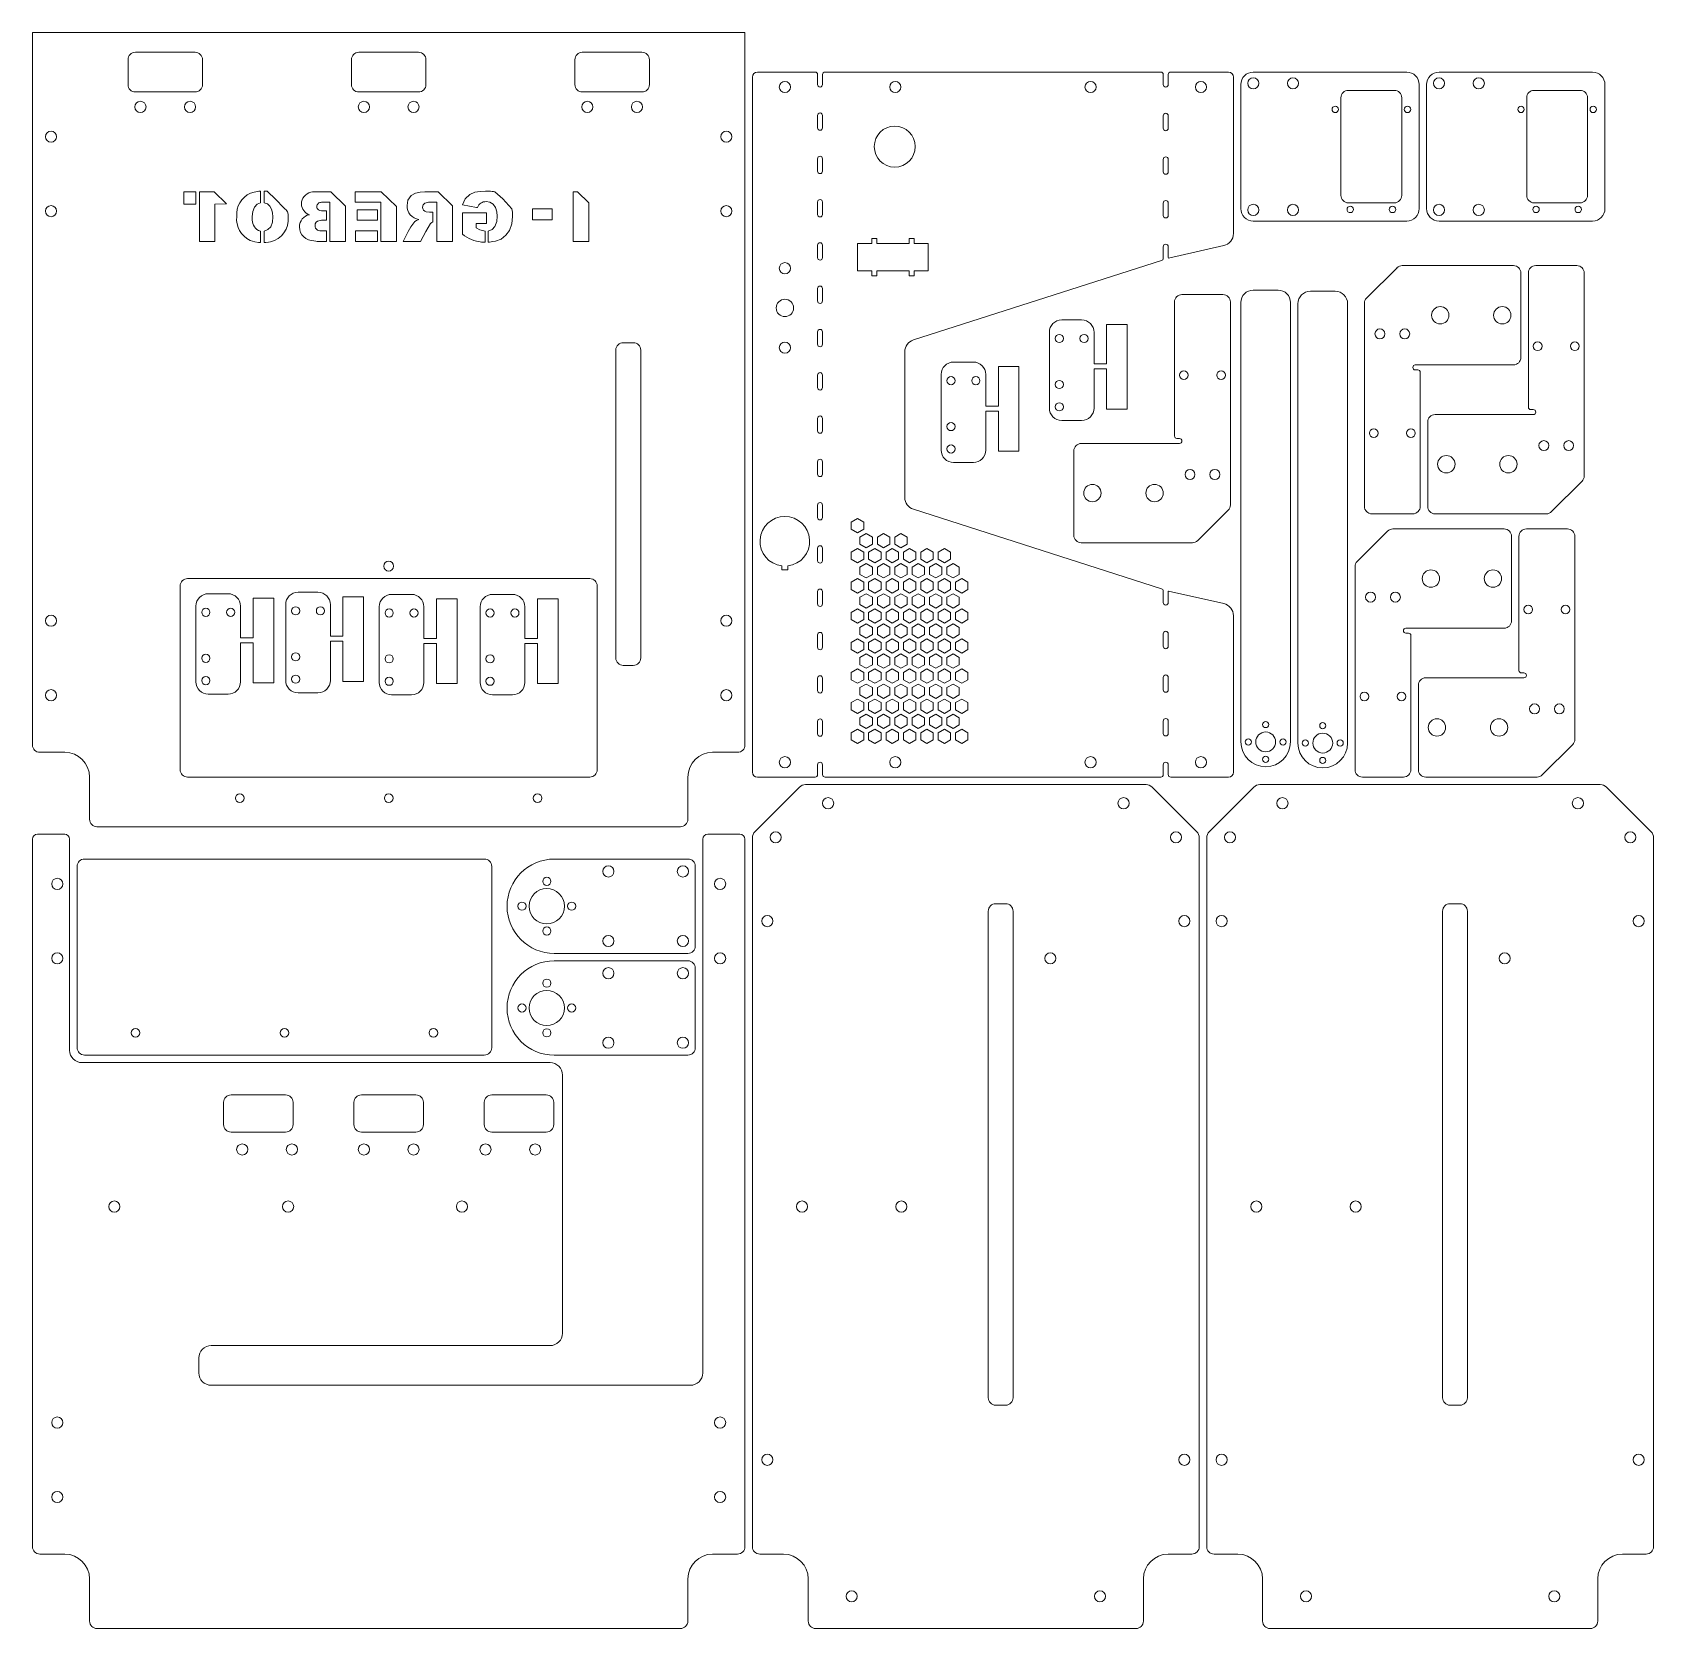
# Model space of a CAD drawing. Header units: millimetres. Extents: x -199 to 454, y -175 to 468.
import ezdxf

# ---------------------------------------------------------------- set-up
doc = ezdxf.new("R2010")
doc.units = ezdxf.units.MM

msp = doc.modelspace()

# ---------------------------------------------------------------- linework, layer by layer
at = {"color": 7, "linetype": 'Continuous', "lineweight": 15}
for p, q in [((-199.12, 468.3), (-199.12, 181.3)), ((87.88, 468.3), (-199.12, 468.3)), ((87.88, 181.3), (87.88, 468.3)), ((-160.62, 447.3), (-160.62, 457.3)), ((-157.62, 460.3), (-133.62, 460.3)), ((-130.62, 457.3), (-130.62, 447.3)), ((-70.62, 447.3), (-70.62, 457.3)), ((-67.62, 460.3), (-43.62, 460.3)), ((-40.62, 457.3), (-40.62, 447.3)), ((19.38, 447.3), (19.38, 457.3)), ((22.38, 460.3), (46.38, 460.3)), ((49.38, 457.3), (49.38, 447.3)), ((92.88, 452.3), (116.13, 452.3)), ((117.13, 451.3), (117.13, 447.3)), ((119.13, 447.3), (119.13, 451.3)), ((120.13, 452.3), (255.38, 452.3)), ((256.38, 451.3), (256.38, 447.3)), ((258.38, 447.3), (258.38, 451.3)), ((259.38, 452.3), (282.63, 452.3)), ((292.63, 452.3), (354.46, 452.3)), ((367.46, 452.3), (429.28, 452.3)), ((-133.62, 444.3), (-157.62, 444.3)), ((-43.62, 444.3), (-67.62, 444.3)), ((46.38, 444.3), (22.38, 444.3)), ((90.88, 450.3), (90.88, 170.3)), ((284.63, 450.3), (284.63, 387.29)), ((287.63, 397.3), (287.63, 447.3)), ((349.46, 444.95), (330.96, 444.95)), ((359.46, 397.3), (359.46, 447.3)), ((362.46, 397.3), (362.46, 447.3)), ((424.28, 444.95), (405.78, 444.95)), ((434.28, 397.3), (434.28, 447.3)), ((327.96, 441.95), (327.96, 402.65)), ((352.46, 402.65), (352.46, 441.95)), ((402.78, 441.95), (402.78, 402.65)), ((427.28, 402.65), (427.28, 441.95)), ((117.13, 429.86), (117.13, 434.86)), ((119.13, 434.86), (119.13, 429.86)), ((256.38, 429.72), (256.38, 434.72)), ((258.38, 434.72), (258.38, 429.72)), ((117.13, 412.42), (117.13, 417.42)), ((119.13, 417.42), (119.13, 412.42)), ((256.38, 412.14), (256.38, 417.14)), ((258.38, 417.14), (258.38, 412.14)), ((-133.36, 404.12), (-138.11, 404.12)), ((-138.11, 404.12), (-138.11, 399.12)), ((-138.11, 399.12), (-133.36, 399.12)), ((-133.36, 399.12), (-133.36, 404.12)), ((-125.92, 404.12), (-131.86, 404.12)), ((-131.86, 404.12), (-131.86, 384.12)), ((-120.89, 399.2), (-125.92, 404.12)), ((-125.61, 399.12), (-120.89, 399.2)), ((-125.61, 384.12), (-125.61, 399.12)), ((-107.2, 404.37), (-107.95, 404.37)), ((-107.2, 399.61), (-107.2, 404.37)), ((-104.86, 404.37), (-105.76, 404.37)), ((-105.76, 404.37), (-105.76, 399.69)), ((-78.88, 404.12), (-85.49, 404.12)), ((-82.72, 399.87), (-79.29, 399.87)), ((-79.29, 399.87), (-79.29, 384.12)), ((-73.04, 398.35), (-78.88, 404.12)), ((-73.04, 384.12), (-73.04, 398.35)), ((-58.59, 404.12), (-69.15, 404.12)), ((-69.15, 404.12), (-69.15, 399.87)), ((-69.15, 399.87), (-58.75, 399.87)), ((-58.75, 399.87), (-58.75, 384.12)), ((-52.5, 398.17), (-58.59, 404.12)), ((-35.74, 404.12), (-41.07, 404.12)), ((-39.62, 399.87), (-36.21, 399.87)), ((-36.21, 399.87), (-36.21, 384.12)), ((-29.96, 398.42), (-35.74, 404.12)), ((-29.96, 384.12), (-29.96, 398.42)), ((-25.83, 398.85), (-20.27, 397.82)), ((-15.19, 404.37), (-16.65, 404.37)), ((20.43, 404.12), (18.69, 404.12)), ((18.69, 404.12), (18.69, 384.12)), ((24.94, 399.65), (20.43, 404.12)), ((24.94, 384.12), (24.94, 399.65)), ((117.13, 394.99), (117.13, 399.99)), ((119.13, 399.99), (119.13, 394.99)), ((256.38, 394.56), (256.38, 399.56)), ((258.38, 399.56), (258.38, 394.56)), ((330.96, 399.65), (349.46, 399.65)), ((405.78, 399.65), (424.28, 399.65)), ((-80.71, 396.37), (-82.67, 396.37)), ((-82.62, 392.62), (-80.71, 392.62)), ((-80.71, 392.62), (-80.71, 396.37)), ((-68.28, 396.87), (-68.28, 392.62)), ((-60.18, 396.87), (-68.28, 396.87)), ((-68.28, 392.62), (-60.18, 392.62)), ((-60.18, 392.62), (-60.18, 396.87)), ((-52.5, 384.12), (-52.5, 398.17)), ((-37.86, 391.94), (-37.86, 395.84)), ((-25.93, 395.62), (-25.93, 386.98)), ((-16.24, 395.62), (-25.93, 395.62)), ((-20.27, 397.82), (-19.84, 397.82)), ((-16.24, 391.37), (-16.24, 395.62)), ((10.28, 397.27), (2.28, 397.27)), ((2.28, 397.27), (2.28, 392.77)), ((2.28, 392.77), (10.28, 392.77)), ((10.28, 392.77), (10.28, 397.27)), ((292.63, 392.3), (354.46, 392.3)), ((367.46, 392.3), (429.28, 392.3)), ((-107.2, 383.62), (-107.2, 388.3)), ((-105.76, 388.3), (-105.76, 383.62)), ((-80.65, 388.37), (-83.29, 388.37)), ((-80.65, 384.12), (-80.65, 388.37)), ((-60.18, 388.37), (-69.01, 388.37)), ((-69.01, 388.37), (-69.01, 384.12)), ((-60.18, 384.12), (-60.18, 388.37)), ((-20.43, 389.62), (-20.43, 391.37)), ((-20.43, 391.37), (-16.24, 391.37)), ((-16.78, 383.87), (-16.78, 388.23)), ((-15.54, 388.3), (-15.54, 383.87)), ((138.98, 385.3), (140.98, 385.3)), ((138.98, 383.3), (138.98, 385.3)), ((140.98, 385.3), (140.98, 383.3)), ((153.98, 385.3), (155.98, 385.3)), ((153.98, 383.3), (153.98, 385.3)), ((155.98, 385.3), (155.98, 383.3)), ((-131.86, 384.12), (-125.61, 384.12)), ((-108.04, 383.62), (-107.2, 383.62)), ((-105.76, 383.62), (-105.13, 383.62)), ((-84.37, 384.12), (-80.65, 384.12)), ((-79.29, 384.12), (-73.04, 384.12)), ((-69.01, 384.12), (-60.18, 384.12)), ((-58.75, 384.12), (-52.5, 384.12)), ((-49.81, 384.12), (-42.81, 384.12)), ((-36.21, 384.12), (-29.96, 384.12)), ((-18.24, 383.87), (-16.78, 383.87)), ((-15.54, 383.87), (-15, 383.87)), ((18.69, 384.12), (24.94, 384.12)), ((117.13, 377.55), (117.13, 382.55)), ((119.13, 382.55), (119.13, 377.55)), ((133.23, 383.3), (138.98, 383.3)), ((133.23, 372.3), (133.23, 383.3)), ((140.98, 383.3), (153.98, 383.3)), ((155.98, 383.3), (161.73, 383.3)), ((161.73, 383.3), (161.73, 372.3)), ((256.38, 377.34), (256.38, 381.98)), ((258.38, 381.98), (258.38, 377.77)), ((258.46, 377.38), (280.74, 382.42)), ((138.98, 372.3), (133.23, 372.3)), ((138.98, 370.3), (138.98, 372.3)), ((140.98, 372.3), (140.98, 370.3)), ((153.98, 372.3), (140.98, 372.3)), ((153.98, 370.3), (153.98, 372.3)), ((155.76, 344.41), (255.69, 376.39)), ((155.98, 372.3), (155.98, 370.3)), ((161.73, 372.3), (155.98, 372.3)), ((350.53, 373.48), (338.28, 361.24)), ((352.65, 374.36), (397.44, 374.36)), ((422.94, 374.36), (406.44, 374.36)), ((140.98, 370.3), (138.98, 370.3)), ((155.98, 370.3), (153.98, 370.3)), ((400.44, 371.36), (400.44, 337.36)), ((403.44, 371.36), (403.44, 317.36)), ((425.94, 289.6), (425.94, 371.36)), ((117.13, 360.11), (117.13, 365.11)), ((119.13, 365.11), (119.13, 360.11)), ((260.9, 359.71), (260.9, 305.71)), ((280.4, 362.71), (263.9, 362.71)), ((283.4, 277.96), (283.4, 359.71)), ((287.63, 359.48), (287.63, 182.48)), ((302.63, 364.48), (292.63, 364.48)), ((307.63, 182.48), (307.63, 359.48)), ((325.63, 364.01), (315.63, 364.01)), ((310.63, 359.01), (310.63, 182.01)), ((330.63, 182.01), (330.63, 359.01)), ((337.4, 359.12), (337.4, 277.36)), ((117.13, 342.67), (117.13, 347.67)), ((119.13, 347.67), (119.13, 342.67)), ((210.49, 347.48), (210.49, 316.98)), ((215.49, 352.48), (223.49, 352.48)), ((228.49, 347.48), (228.49, 334.73)), ((233.55, 334.73), (233.55, 350.65)), ((233.55, 350.65), (241.85, 350.65)), ((241.85, 350.65), (241.85, 316.59)), ((35.88, 216.3), (35.88, 340.3)), ((38.88, 343.3), (42.88, 343.3)), ((45.88, 340.3), (45.88, 216.3)), ((152.28, 280.95), (152.28, 339.65)), ((171.89, 335.51), (179.89, 335.51)), ((189.95, 317.77), (189.95, 333.68)), ((189.95, 333.68), (198.26, 333.68)), ((198.26, 333.68), (198.26, 299.62)), ((228.49, 334.73), (233.55, 334.73)), ((397.44, 334.36), (357.9, 334.36)), ((117.13, 325.24), (117.13, 330.24)), ((119.13, 330.24), (119.13, 325.24)), ((166.89, 330.51), (166.89, 300.02)), ((184.89, 330.51), (184.89, 317.77)), ((233.55, 332.73), (228.49, 332.73)), ((228.49, 332.73), (228.49, 316.98)), ((233.55, 316.59), (233.55, 332.73)), ((357.9, 332.36), (358.9, 332.36)), ((359.9, 277.36), (359.9, 331.36)), ((184.89, 317.77), (189.95, 317.77)), ((189.95, 315.77), (184.89, 315.77)), ((184.89, 315.77), (184.89, 300.02)), ((189.95, 299.62), (189.95, 315.77)), ((241.85, 316.59), (233.55, 316.59)), ((365.9, 314.36), (405.44, 314.36)), ((405.44, 316.36), (404.44, 316.36)), ((117.13, 307.8), (117.13, 312.8)), ((119.13, 312.8), (119.13, 307.8)), ((215.49, 311.98), (223.49, 311.98)), ((362.9, 277.36), (362.9, 311.36)), ((223.36, 302.71), (262.9, 302.71)), ((262.9, 304.71), (261.9, 304.71)), ((117.13, 290.36), (117.13, 295.36)), ((119.13, 295.36), (119.13, 290.36)), ((171.89, 295.02), (179.89, 295.02)), ((198.26, 299.62), (189.95, 299.62)), ((220.36, 265.71), (220.36, 299.71)), ((412.82, 275.24), (425.06, 287.48)), ((117.13, 272.92), (117.13, 277.92)), ((119.13, 277.92), (119.13, 272.92)), ((255.69, 244.21), (155.76, 276.19)), ((270.27, 263.59), (282.52, 275.83)), ((340.4, 274.36), (356.9, 274.36)), ((410.7, 274.36), (365.9, 274.36)), ((130.71, 271.05), (133.21, 272.49)), ((130.71, 268.16), (130.71, 271.05)), ((133.21, 266.72), (130.71, 268.16)), ((133.21, 272.49), (135.71, 271.05)), ((135.71, 268.16), (133.21, 266.72)), ((135.71, 271.05), (135.71, 268.16)), ((348.88, 268.3), (393.67, 268.3)), ((419.17, 268.3), (402.67, 268.3)), ((134.21, 264.99), (136.71, 266.43)), ((134.21, 262.1), (134.21, 264.99)), ((136.71, 260.66), (134.21, 262.1)), ((136.71, 266.43), (139.21, 264.99)), ((139.21, 262.1), (136.71, 260.66)), ((139.21, 264.99), (139.21, 262.1)), ((141.21, 264.99), (143.71, 266.43)), ((141.21, 262.1), (141.21, 264.99)), ((143.71, 260.66), (141.21, 262.1)), ((143.71, 266.43), (146.21, 264.99)), ((146.21, 262.1), (143.71, 260.66)), ((146.21, 264.99), (146.21, 262.1)), ((148.21, 264.99), (150.71, 266.43)), ((148.21, 262.1), (148.21, 264.99)), ((150.71, 260.66), (148.21, 262.1)), ((150.71, 266.43), (153.21, 264.99)), ((153.21, 262.1), (150.71, 260.66)), ((153.21, 264.99), (153.21, 262.1)), ((268.15, 262.71), (223.36, 262.71)), ((346.76, 267.42), (334.51, 255.18)), ((396.67, 265.3), (396.67, 231.3)), ((399.67, 265.3), (399.67, 211.3)), ((422.17, 183.54), (422.17, 265.3)), ((117.13, 255.49), (117.13, 260.49)), ((119.13, 260.49), (119.13, 255.49)), ((130.71, 258.93), (133.21, 260.37)), ((130.71, 256.04), (130.71, 258.93)), ((133.21, 254.6), (130.71, 256.04)), ((133.21, 260.37), (135.71, 258.93)), ((135.71, 256.04), (133.21, 254.6)), ((135.71, 258.93), (135.71, 256.04)), ((137.71, 258.93), (140.21, 260.37)), ((137.71, 256.04), (137.71, 258.93)), ((140.21, 254.6), (137.71, 256.04)), ((140.21, 260.37), (142.71, 258.93)), ((142.71, 256.04), (140.21, 254.6)), ((142.71, 258.93), (142.71, 256.04)), ((144.71, 258.93), (147.21, 260.37)), ((144.71, 256.04), (144.71, 258.93)), ((147.21, 254.6), (144.71, 256.04)), ((147.21, 260.37), (149.71, 258.93)), ((149.71, 256.04), (147.21, 254.6)), ((149.71, 258.93), (149.71, 256.04)), ((151.71, 258.93), (154.21, 260.37)), ((151.71, 256.04), (151.71, 258.93)), ((154.21, 254.6), (151.71, 256.04)), ((154.21, 260.37), (156.71, 258.93)), ((156.71, 256.04), (154.21, 254.6)), ((156.71, 258.93), (156.71, 256.04)), ((158.71, 258.93), (161.21, 260.37)), ((158.71, 256.04), (158.71, 258.93)), ((161.21, 254.6), (158.71, 256.04)), ((161.21, 260.37), (163.71, 258.93)), ((163.71, 256.04), (161.21, 254.6)), ((163.71, 258.93), (163.71, 256.04)), ((165.71, 258.93), (168.21, 260.37)), ((165.71, 256.04), (165.71, 258.93)), ((168.21, 254.6), (165.71, 256.04)), ((168.21, 260.37), (170.71, 258.93)), ((170.71, 256.04), (168.21, 254.6)), ((170.71, 258.93), (170.71, 256.04)), ((-136.62, 248.3), (25.38, 248.3)), ((102.71, 251.8), (102.71, 253.38)), ((105.21, 251.8), (102.71, 251.8)), ((105.21, 253.38), (105.21, 251.8)), ((130.71, 246.8), (133.21, 248.25)), ((133.21, 248.25), (135.71, 246.8)), ((134.21, 252.86), (136.71, 254.31)), ((134.21, 249.98), (134.21, 252.86)), ((136.71, 248.53), (134.21, 249.98)), ((136.71, 254.31), (139.21, 252.86)), ((139.21, 249.98), (136.71, 248.53)), ((137.71, 246.8), (140.21, 248.25)), ((139.21, 252.86), (139.21, 249.98)), ((140.21, 248.25), (142.71, 246.8)), ((141.21, 252.86), (143.71, 254.31)), ((141.21, 249.98), (141.21, 252.86)), ((143.71, 248.53), (141.21, 249.98)), ((143.71, 254.31), (146.21, 252.86)), ((146.21, 249.98), (143.71, 248.53)), ((144.71, 246.8), (147.21, 248.25)), ((146.21, 252.86), (146.21, 249.98)), ((147.21, 248.25), (149.71, 246.8)), ((148.21, 252.86), (150.71, 254.31)), ((148.21, 249.98), (148.21, 252.86)), ((150.71, 248.53), (148.21, 249.98)), ((150.71, 254.31), (153.21, 252.86)), ((153.21, 249.98), (150.71, 248.53)), ((151.71, 246.8), (154.21, 248.25)), ((153.21, 252.86), (153.21, 249.98)), ((154.21, 248.25), (156.71, 246.8)), ((155.21, 252.86), (157.71, 254.31)), ((155.21, 249.98), (155.21, 252.86)), ((157.71, 248.53), (155.21, 249.98)), ((157.71, 254.31), (160.21, 252.86)), ((160.21, 249.98), (157.71, 248.53)), ((158.71, 246.8), (161.21, 248.25)), ((160.21, 252.86), (160.21, 249.98)), ((161.21, 248.25), (163.71, 246.8)), ((162.21, 252.86), (164.71, 254.31)), ((162.21, 249.98), (162.21, 252.86)), ((164.71, 248.53), (162.21, 249.98)), ((164.71, 254.31), (167.21, 252.86)), ((167.21, 249.98), (164.71, 248.53)), ((165.71, 246.8), (168.21, 248.25)), ((167.21, 252.86), (167.21, 249.98)), ((168.21, 248.25), (170.71, 246.8)), ((169.21, 252.86), (171.71, 254.31)), ((169.21, 249.98), (169.21, 252.86)), ((171.71, 248.53), (169.21, 249.98)), ((171.71, 254.31), (174.21, 252.86)), ((174.21, 249.98), (171.71, 248.53)), ((172.71, 246.8), (175.21, 248.25)), ((174.21, 252.86), (174.21, 249.98)), ((175.21, 248.25), (177.71, 246.8)), ((333.63, 253.06), (333.63, 171.3)), ((-139.62, 171.3), (-139.62, 245.3)), ((-128.28, 242.19), (-120.28, 242.19)), ((-92.11, 242.77), (-84.11, 242.77)), ((-54.43, 241.92), (-46.43, 241.92)), ((-13.78, 241.92), (-5.78, 241.92)), ((28.38, 245.3), (28.38, 171.3)), ((117.13, 238.05), (117.13, 243.05)), ((119.13, 243.05), (119.13, 238.05)), ((130.71, 243.92), (130.71, 246.8)), ((133.21, 242.47), (130.71, 243.92)), ((135.71, 243.92), (133.21, 242.47)), ((134.21, 240.74), (136.71, 242.18)), ((135.71, 246.8), (135.71, 243.92)), ((136.71, 242.18), (139.21, 240.74)), ((137.71, 243.92), (137.71, 246.8)), ((140.21, 242.47), (137.71, 243.92)), ((142.71, 243.92), (140.21, 242.47)), ((141.21, 240.74), (143.71, 242.18)), ((142.71, 246.8), (142.71, 243.92)), ((143.71, 242.18), (146.21, 240.74)), ((144.71, 243.92), (144.71, 246.8)), ((147.21, 242.47), (144.71, 243.92)), ((149.71, 243.92), (147.21, 242.47)), ((148.21, 240.74), (150.71, 242.18)), ((149.71, 246.8), (149.71, 243.92)), ((150.71, 242.18), (153.21, 240.74)), ((151.71, 243.92), (151.71, 246.8)), ((154.21, 242.47), (151.71, 243.92)), ((156.71, 243.92), (154.21, 242.47)), ((155.21, 240.74), (157.71, 242.18)), ((156.71, 246.8), (156.71, 243.92)), ((157.71, 242.18), (160.21, 240.74)), ((158.71, 243.92), (158.71, 246.8)), ((161.21, 242.47), (158.71, 243.92)), ((163.71, 243.92), (161.21, 242.47)), ((162.21, 240.74), (164.71, 242.18)), ((163.71, 246.8), (163.71, 243.92)), ((164.71, 242.18), (167.21, 240.74)), ((165.71, 243.92), (165.71, 246.8)), ((168.21, 242.47), (165.71, 243.92)), ((170.71, 243.92), (168.21, 242.47)), ((169.21, 240.74), (171.71, 242.18)), ((170.71, 246.8), (170.71, 243.92)), ((171.71, 242.18), (174.21, 240.74)), ((172.71, 243.92), (172.71, 246.8)), ((175.21, 242.47), (172.71, 243.92)), ((177.71, 243.92), (175.21, 242.47)), ((177.71, 246.8), (177.71, 243.92)), ((256.38, 238.62), (256.38, 243.26)), ((258.38, 242.83), (258.38, 238.62)), ((280.74, 238.18), (258.46, 243.22)), ((-133.28, 237.19), (-133.28, 206.69)), ((-115.28, 237.19), (-115.28, 224.44)), ((-110.22, 224.44), (-110.22, 240.36)), ((-110.22, 240.36), (-101.91, 240.36)), ((-101.91, 240.36), (-101.91, 206.3)), ((-97.11, 237.77), (-97.11, 207.27)), ((-79.11, 237.77), (-79.11, 225.02)), ((-74.06, 225.02), (-74.06, 240.93)), ((-74.06, 240.93), (-65.75, 240.93)), ((-65.75, 240.93), (-65.75, 206.87)), ((-59.43, 236.92), (-59.43, 206.43)), ((-41.43, 236.92), (-41.43, 224.17)), ((-36.37, 224.17), (-36.37, 240.09)), ((-36.37, 240.09), (-28.07, 240.09)), ((-28.07, 240.09), (-28.07, 206.03)), ((-18.78, 236.92), (-18.78, 206.43)), ((-0.78, 236.92), (-0.78, 224.17)), ((4.28, 224.17), (4.28, 240.09)), ((4.28, 240.09), (12.59, 240.09)), ((12.59, 240.09), (12.59, 206.03)), ((130.71, 234.68), (133.21, 236.12)), ((133.21, 236.12), (135.71, 234.68)), ((134.21, 237.85), (134.21, 240.74)), ((136.71, 236.41), (134.21, 237.85)), ((139.21, 237.85), (136.71, 236.41)), ((137.71, 234.68), (140.21, 236.12)), ((139.21, 240.74), (139.21, 237.85)), ((140.21, 236.12), (142.71, 234.68)), ((141.21, 237.85), (141.21, 240.74)), ((143.71, 236.41), (141.21, 237.85)), ((146.21, 237.85), (143.71, 236.41)), ((144.71, 234.68), (147.21, 236.12)), ((146.21, 240.74), (146.21, 237.85)), ((147.21, 236.12), (149.71, 234.68)), ((148.21, 237.85), (148.21, 240.74)), ((150.71, 236.41), (148.21, 237.85)), ((153.21, 237.85), (150.71, 236.41)), ((151.71, 234.68), (154.21, 236.12)), ((153.21, 240.74), (153.21, 237.85)), ((154.21, 236.12), (156.71, 234.68)), ((155.21, 237.85), (155.21, 240.74)), ((157.71, 236.41), (155.21, 237.85)), ((160.21, 237.85), (157.71, 236.41)), ((158.71, 234.68), (161.21, 236.12)), ((160.21, 240.74), (160.21, 237.85)), ((161.21, 236.12), (163.71, 234.68)), ((162.21, 237.85), (162.21, 240.74)), ((164.71, 236.41), (162.21, 237.85)), ((167.21, 237.85), (164.71, 236.41)), ((165.71, 234.68), (168.21, 236.12)), ((167.21, 240.74), (167.21, 237.85)), ((168.21, 236.12), (170.71, 234.68)), ((169.21, 237.85), (169.21, 240.74)), ((171.71, 236.41), (169.21, 237.85)), ((174.21, 237.85), (171.71, 236.41)), ((172.71, 234.68), (175.21, 236.12)), ((174.21, 240.74), (174.21, 237.85)), ((175.21, 236.12), (177.71, 234.68)), ((130.71, 231.79), (130.71, 234.68)), ((133.21, 230.35), (130.71, 231.79)), ((135.71, 231.79), (133.21, 230.35)), ((134.21, 228.62), (136.71, 230.06)), ((134.21, 225.73), (134.21, 228.62)), ((135.71, 234.68), (135.71, 231.79)), ((136.71, 230.06), (139.21, 228.62)), ((137.71, 231.79), (137.71, 234.68)), ((140.21, 230.35), (137.71, 231.79)), ((139.21, 228.62), (139.21, 225.73)), ((142.71, 231.79), (140.21, 230.35)), ((141.21, 228.62), (143.71, 230.06)), ((141.21, 225.73), (141.21, 228.62)), ((142.71, 234.68), (142.71, 231.79)), ((143.71, 230.06), (146.21, 228.62)), ((144.71, 231.79), (144.71, 234.68)), ((147.21, 230.35), (144.71, 231.79)), ((146.21, 228.62), (146.21, 225.73)), ((149.71, 231.79), (147.21, 230.35)), ((148.21, 228.62), (150.71, 230.06)), ((148.21, 225.73), (148.21, 228.62)), ((149.71, 234.68), (149.71, 231.79)), ((150.71, 230.06), (153.21, 228.62)), ((151.71, 231.79), (151.71, 234.68)), ((154.21, 230.35), (151.71, 231.79)), ((153.21, 228.62), (153.21, 225.73)), ((156.71, 231.79), (154.21, 230.35)), ((155.21, 228.62), (157.71, 230.06)), ((155.21, 225.73), (155.21, 228.62)), ((156.71, 234.68), (156.71, 231.79)), ((157.71, 230.06), (160.21, 228.62)), ((158.71, 231.79), (158.71, 234.68)), ((161.21, 230.35), (158.71, 231.79)), ((160.21, 228.62), (160.21, 225.73)), ((163.71, 231.79), (161.21, 230.35)), ((162.21, 228.62), (164.71, 230.06)), ((162.21, 225.73), (162.21, 228.62)), ((163.71, 234.68), (163.71, 231.79)), ((164.71, 230.06), (167.21, 228.62)), ((165.71, 231.79), (165.71, 234.68)), ((168.21, 230.35), (165.71, 231.79)), ((167.21, 228.62), (167.21, 225.73)), ((170.71, 231.79), (168.21, 230.35)), ((169.21, 228.62), (171.71, 230.06)), ((169.21, 225.73), (169.21, 228.62)), ((170.71, 234.68), (170.71, 231.79)), ((171.71, 230.06), (174.21, 228.62)), ((172.71, 231.79), (172.71, 234.68)), ((175.21, 230.35), (172.71, 231.79)), ((174.21, 228.62), (174.21, 225.73)), ((177.71, 231.79), (175.21, 230.35)), ((177.71, 234.68), (177.71, 231.79)), ((284.63, 233.3), (284.63, 170.3)), ((-115.28, 224.44), (-110.22, 224.44)), ((-110.22, 222.44), (-115.28, 222.44)), ((-115.28, 222.44), (-115.28, 206.69)), ((-110.22, 206.3), (-110.22, 222.44)), ((-79.11, 225.02), (-74.06, 225.02)), ((-74.06, 223.02), (-79.11, 223.02)), ((-79.11, 223.02), (-79.11, 207.27)), ((-74.06, 206.87), (-74.06, 223.02)), ((-41.43, 224.17), (-36.37, 224.17)), ((-36.37, 222.17), (-41.43, 222.17)), ((-41.43, 222.17), (-41.43, 206.43)), ((-36.37, 206.03), (-36.37, 222.17)), ((-0.78, 224.17), (4.28, 224.17)), ((4.28, 222.17), (-0.78, 222.17)), ((-0.78, 222.17), (-0.78, 206.43)), ((4.28, 206.03), (4.28, 222.17)), ((117.13, 220.61), (117.13, 225.61)), ((119.13, 225.61), (119.13, 220.61)), ((130.71, 222.55), (133.21, 224)), ((130.71, 219.67), (130.71, 222.55)), ((133.21, 224), (135.71, 222.55)), ((136.71, 224.29), (134.21, 225.73)), ((135.71, 222.55), (135.71, 219.67)), ((139.21, 225.73), (136.71, 224.29)), ((137.71, 222.55), (140.21, 224)), ((137.71, 219.67), (137.71, 222.55)), ((140.21, 224), (142.71, 222.55)), ((143.71, 224.29), (141.21, 225.73)), ((142.71, 222.55), (142.71, 219.67)), ((146.21, 225.73), (143.71, 224.29)), ((144.71, 222.55), (147.21, 224)), ((144.71, 219.67), (144.71, 222.55)), ((147.21, 224), (149.71, 222.55)), ((150.71, 224.29), (148.21, 225.73)), ((149.71, 222.55), (149.71, 219.67)), ((153.21, 225.73), (150.71, 224.29)), ((151.71, 222.55), (154.21, 224)), ((151.71, 219.67), (151.71, 222.55)), ((154.21, 224), (156.71, 222.55)), ((157.71, 224.29), (155.21, 225.73)), ((156.71, 222.55), (156.71, 219.67)), ((160.21, 225.73), (157.71, 224.29)), ((158.71, 222.55), (161.21, 224)), ((158.71, 219.67), (158.71, 222.55)), ((161.21, 224), (163.71, 222.55)), ((164.71, 224.29), (162.21, 225.73)), ((163.71, 222.55), (163.71, 219.67)), ((167.21, 225.73), (164.71, 224.29)), ((165.71, 222.55), (168.21, 224)), ((165.71, 219.67), (165.71, 222.55)), ((168.21, 224), (170.71, 222.55)), ((171.71, 224.29), (169.21, 225.73)), ((170.71, 222.55), (170.71, 219.67)), ((174.21, 225.73), (171.71, 224.29)), ((172.71, 222.55), (175.21, 224)), ((172.71, 219.67), (172.71, 222.55)), ((175.21, 224), (177.71, 222.55)), ((177.71, 222.55), (177.71, 219.67)), ((256.38, 221.04), (256.38, 226.04)), ((258.38, 226.04), (258.38, 221.04)), ((393.67, 228.3), (354.13, 228.3)), ((354.13, 226.3), (355.13, 226.3)), ((356.13, 171.3), (356.13, 225.3)), ((133.21, 218.22), (130.71, 219.67)), ((135.71, 219.67), (133.21, 218.22)), ((134.21, 216.49), (136.71, 217.93)), ((134.21, 213.6), (134.21, 216.49)), ((136.71, 217.93), (139.21, 216.49)), ((140.21, 218.22), (137.71, 219.67)), ((139.21, 216.49), (139.21, 213.6)), ((142.71, 219.67), (140.21, 218.22)), ((141.21, 216.49), (143.71, 217.93)), ((141.21, 213.6), (141.21, 216.49)), ((143.71, 217.93), (146.21, 216.49)), ((147.21, 218.22), (144.71, 219.67)), ((146.21, 216.49), (146.21, 213.6)), ((149.71, 219.67), (147.21, 218.22)), ((148.21, 216.49), (150.71, 217.93)), ((148.21, 213.6), (148.21, 216.49)), ((150.71, 217.93), (153.21, 216.49)), ((154.21, 218.22), (151.71, 219.67)), ((153.21, 216.49), (153.21, 213.6)), ((156.71, 219.67), (154.21, 218.22)), ((155.21, 216.49), (157.71, 217.93)), ((155.21, 213.6), (155.21, 216.49)), ((157.71, 217.93), (160.21, 216.49)), ((161.21, 218.22), (158.71, 219.67)), ((160.21, 216.49), (160.21, 213.6)), ((163.71, 219.67), (161.21, 218.22)), ((162.21, 216.49), (164.71, 217.93)), ((162.21, 213.6), (162.21, 216.49)), ((164.71, 217.93), (167.21, 216.49)), ((168.21, 218.22), (165.71, 219.67)), ((167.21, 216.49), (167.21, 213.6)), ((170.71, 219.67), (168.21, 218.22)), ((169.21, 216.49), (171.71, 217.93)), ((169.21, 213.6), (169.21, 216.49)), ((171.71, 217.93), (174.21, 216.49)), ((175.21, 218.22), (172.71, 219.67)), ((174.21, 216.49), (174.21, 213.6)), ((177.71, 219.67), (175.21, 218.22)), ((42.88, 213.3), (38.88, 213.3)), ((130.71, 210.43), (133.21, 211.87)), ((130.71, 207.54), (130.71, 210.43)), ((133.21, 211.87), (135.71, 210.43)), ((136.71, 212.16), (134.21, 213.6)), ((135.71, 210.43), (135.71, 207.54)), ((139.21, 213.6), (136.71, 212.16)), ((137.71, 210.43), (140.21, 211.87)), ((137.71, 207.54), (137.71, 210.43)), ((140.21, 211.87), (142.71, 210.43)), ((143.71, 212.16), (141.21, 213.6)), ((142.71, 210.43), (142.71, 207.54)), ((146.21, 213.6), (143.71, 212.16)), ((144.71, 210.43), (147.21, 211.87)), ((144.71, 207.54), (144.71, 210.43)), ((147.21, 211.87), (149.71, 210.43)), ((150.71, 212.16), (148.21, 213.6)), ((149.71, 210.43), (149.71, 207.54)), ((153.21, 213.6), (150.71, 212.16)), ((151.71, 210.43), (154.21, 211.87)), ((151.71, 207.54), (151.71, 210.43)), ((154.21, 211.87), (156.71, 210.43)), ((157.71, 212.16), (155.21, 213.6)), ((156.71, 210.43), (156.71, 207.54)), ((160.21, 213.6), (157.71, 212.16)), ((158.71, 210.43), (161.21, 211.87)), ((158.71, 207.54), (158.71, 210.43)), ((161.21, 211.87), (163.71, 210.43)), ((164.71, 212.16), (162.21, 213.6)), ((163.71, 210.43), (163.71, 207.54)), ((167.21, 213.6), (164.71, 212.16)), ((165.71, 210.43), (168.21, 211.87)), ((165.71, 207.54), (165.71, 210.43)), ((168.21, 211.87), (170.71, 210.43)), ((171.71, 212.16), (169.21, 213.6)), ((170.71, 210.43), (170.71, 207.54)), ((174.21, 213.6), (171.71, 212.16)), ((172.71, 210.43), (175.21, 211.87)), ((172.71, 207.54), (172.71, 210.43)), ((175.21, 211.87), (177.71, 210.43)), ((177.71, 210.43), (177.71, 207.54)), ((401.67, 210.3), (400.67, 210.3)), ((-101.91, 206.3), (-110.22, 206.3)), ((-65.75, 206.87), (-74.06, 206.87)), ((-28.07, 206.03), (-36.37, 206.03)), ((12.59, 206.03), (4.28, 206.03)), ((117.13, 203.17), (117.13, 208.17)), ((119.13, 208.17), (119.13, 203.17)), ((133.21, 206.1), (130.71, 207.54)), ((135.71, 207.54), (133.21, 206.1)), ((134.21, 204.37), (136.71, 205.81)), ((134.21, 201.48), (134.21, 204.37)), ((136.71, 205.81), (139.21, 204.37)), ((140.21, 206.1), (137.71, 207.54)), ((139.21, 204.37), (139.21, 201.48)), ((142.71, 207.54), (140.21, 206.1)), ((141.21, 204.37), (143.71, 205.81)), ((141.21, 201.48), (141.21, 204.37)), ((143.71, 205.81), (146.21, 204.37)), ((147.21, 206.1), (144.71, 207.54)), ((146.21, 204.37), (146.21, 201.48)), ((149.71, 207.54), (147.21, 206.1)), ((148.21, 204.37), (150.71, 205.81)), ((148.21, 201.48), (148.21, 204.37)), ((150.71, 205.81), (153.21, 204.37)), ((154.21, 206.1), (151.71, 207.54)), ((153.21, 204.37), (153.21, 201.48)), ((156.71, 207.54), (154.21, 206.1)), ((155.21, 204.37), (157.71, 205.81)), ((155.21, 201.48), (155.21, 204.37)), ((157.71, 205.81), (160.21, 204.37)), ((161.21, 206.1), (158.71, 207.54)), ((160.21, 204.37), (160.21, 201.48)), ((163.71, 207.54), (161.21, 206.1)), ((162.21, 204.37), (164.71, 205.81)), ((162.21, 201.48), (162.21, 204.37)), ((164.71, 205.81), (167.21, 204.37)), ((168.21, 206.1), (165.71, 207.54)), ((167.21, 204.37), (167.21, 201.48)), ((170.71, 207.54), (168.21, 206.1)), ((169.21, 204.37), (171.71, 205.81)), ((169.21, 201.48), (169.21, 204.37)), ((171.71, 205.81), (174.21, 204.37)), ((175.21, 206.1), (172.71, 207.54)), ((174.21, 204.37), (174.21, 201.48)), ((177.71, 207.54), (175.21, 206.1)), ((256.38, 203.46), (256.38, 208.46)), ((258.38, 208.46), (258.38, 203.46)), ((359.13, 171.3), (359.13, 205.3)), ((362.13, 208.3), (401.67, 208.3)), ((-128.28, 201.69), (-120.28, 201.69)), ((-92.11, 202.27), (-84.11, 202.27)), ((-54.43, 201.43), (-46.43, 201.43)), ((-13.78, 201.43), (-5.78, 201.43)), ((130.71, 198.3), (133.21, 199.75)), ((130.71, 195.42), (130.71, 198.3)), ((133.21, 199.75), (135.71, 198.3)), ((136.71, 200.04), (134.21, 201.48)), ((135.71, 198.3), (135.71, 195.42)), ((139.21, 201.48), (136.71, 200.04)), ((137.71, 198.3), (140.21, 199.75)), ((137.71, 195.42), (137.71, 198.3)), ((140.21, 199.75), (142.71, 198.3)), ((143.71, 200.04), (141.21, 201.48)), ((142.71, 198.3), (142.71, 195.42)), ((146.21, 201.48), (143.71, 200.04)), ((144.71, 198.3), (147.21, 199.75)), ((144.71, 195.42), (144.71, 198.3)), ((147.21, 199.75), (149.71, 198.3)), ((150.71, 200.04), (148.21, 201.48)), ((149.71, 198.3), (149.71, 195.42)), ((153.21, 201.48), (150.71, 200.04)), ((151.71, 198.3), (154.21, 199.75)), ((151.71, 195.42), (151.71, 198.3)), ((154.21, 199.75), (156.71, 198.3)), ((157.71, 200.04), (155.21, 201.48)), ((156.71, 198.3), (156.71, 195.42)), ((160.21, 201.48), (157.71, 200.04)), ((158.71, 198.3), (161.21, 199.75)), ((158.71, 195.42), (158.71, 198.3)), ((161.21, 199.75), (163.71, 198.3)), ((164.71, 200.04), (162.21, 201.48)), ((163.71, 198.3), (163.71, 195.42)), ((167.21, 201.48), (164.71, 200.04)), ((165.71, 198.3), (168.21, 199.75)), ((165.71, 195.42), (165.71, 198.3)), ((168.21, 199.75), (170.71, 198.3)), ((171.71, 200.04), (169.21, 201.48)), ((170.71, 198.3), (170.71, 195.42)), ((174.21, 201.48), (171.71, 200.04)), ((172.71, 198.3), (175.21, 199.75)), ((172.71, 195.42), (172.71, 198.3)), ((175.21, 199.75), (177.71, 198.3)), ((177.71, 198.3), (177.71, 195.42)), ((117.13, 185.74), (117.13, 190.74)), ((119.13, 190.74), (119.13, 185.74)), ((133.21, 193.97), (130.71, 195.42)), ((135.71, 195.42), (133.21, 193.97)), ((134.21, 192.24), (136.71, 193.69)), ((134.21, 189.36), (134.21, 192.24)), ((136.71, 193.69), (139.21, 192.24)), ((140.21, 193.97), (137.71, 195.42)), ((139.21, 192.24), (139.21, 189.36)), ((142.71, 195.42), (140.21, 193.97)), ((141.21, 192.24), (143.71, 193.69)), ((141.21, 189.36), (141.21, 192.24)), ((143.71, 193.69), (146.21, 192.24)), ((147.21, 193.97), (144.71, 195.42)), ((146.21, 192.24), (146.21, 189.36)), ((149.71, 195.42), (147.21, 193.97)), ((148.21, 192.24), (150.71, 193.69)), ((148.21, 189.36), (148.21, 192.24)), ((150.71, 193.69), (153.21, 192.24)), ((154.21, 193.97), (151.71, 195.42)), ((153.21, 192.24), (153.21, 189.36)), ((156.71, 195.42), (154.21, 193.97)), ((155.21, 192.24), (157.71, 193.69)), ((155.21, 189.36), (155.21, 192.24)), ((157.71, 193.69), (160.21, 192.24)), ((161.21, 193.97), (158.71, 195.42)), ((160.21, 192.24), (160.21, 189.36)), ((163.71, 195.42), (161.21, 193.97)), ((162.21, 192.24), (164.71, 193.69)), ((162.21, 189.36), (162.21, 192.24)), ((164.71, 193.69), (167.21, 192.24)), ((168.21, 193.97), (165.71, 195.42)), ((167.21, 192.24), (167.21, 189.36)), ((170.71, 195.42), (168.21, 193.97)), ((169.21, 192.24), (171.71, 193.69)), ((169.21, 189.36), (169.21, 192.24)), ((171.71, 193.69), (174.21, 192.24)), ((175.21, 193.97), (172.71, 195.42)), ((174.21, 192.24), (174.21, 189.36)), ((177.71, 195.42), (175.21, 193.97)), ((256.38, 185.88), (256.38, 190.88)), ((258.38, 190.88), (258.38, 185.88)), ((130.71, 186.18), (133.21, 187.62)), ((130.71, 183.29), (130.71, 186.18)), ((133.21, 181.85), (130.71, 183.29)), ((133.21, 187.62), (135.71, 186.18)), ((135.71, 183.29), (133.21, 181.85)), ((136.71, 187.91), (134.21, 189.36)), ((135.71, 186.18), (135.71, 183.29)), ((139.21, 189.36), (136.71, 187.91)), ((137.71, 186.18), (140.21, 187.62)), ((137.71, 183.29), (137.71, 186.18)), ((140.21, 181.85), (137.71, 183.29)), ((140.21, 187.62), (142.71, 186.18)), ((142.71, 183.29), (140.21, 181.85)), ((143.71, 187.91), (141.21, 189.36)), ((142.71, 186.18), (142.71, 183.29)), ((146.21, 189.36), (143.71, 187.91)), ((144.71, 186.18), (147.21, 187.62)), ((144.71, 183.29), (144.71, 186.18)), ((147.21, 181.85), (144.71, 183.29)), ((147.21, 187.62), (149.71, 186.18)), ((149.71, 183.29), (147.21, 181.85)), ((150.71, 187.91), (148.21, 189.36)), ((149.71, 186.18), (149.71, 183.29)), ((153.21, 189.36), (150.71, 187.91)), ((151.71, 186.18), (154.21, 187.62)), ((151.71, 183.29), (151.71, 186.18)), ((154.21, 181.85), (151.71, 183.29)), ((154.21, 187.62), (156.71, 186.18)), ((156.71, 183.29), (154.21, 181.85)), ((157.71, 187.91), (155.21, 189.36)), ((156.71, 186.18), (156.71, 183.29)), ((160.21, 189.36), (157.71, 187.91)), ((158.71, 186.18), (161.21, 187.62)), ((158.71, 183.29), (158.71, 186.18)), ((161.21, 181.85), (158.71, 183.29)), ((161.21, 187.62), (163.71, 186.18)), ((163.71, 183.29), (161.21, 181.85)), ((164.71, 187.91), (162.21, 189.36)), ((163.71, 186.18), (163.71, 183.29)), ((167.21, 189.36), (164.71, 187.91)), ((165.71, 186.18), (168.21, 187.62)), ((165.71, 183.29), (165.71, 186.18)), ((168.21, 181.85), (165.71, 183.29)), ((168.21, 187.62), (170.71, 186.18)), ((170.71, 183.29), (168.21, 181.85)), ((171.71, 187.91), (169.21, 189.36)), ((170.71, 186.18), (170.71, 183.29)), ((174.21, 189.36), (171.71, 187.91)), ((172.71, 186.18), (175.21, 187.62)), ((172.71, 183.29), (172.71, 186.18)), ((175.21, 181.85), (172.71, 183.29)), ((175.21, 187.62), (177.71, 186.18)), ((177.71, 183.29), (175.21, 181.85)), ((177.71, 186.18), (177.71, 183.29)), ((-196.12, 178.3), (-186.12, 178.3)), ((74.88, 178.3), (84.88, 178.3)), ((409.05, 169.18), (421.29, 181.42)), ((117.13, 173.3), (117.13, 169.3)), ((119.13, 169.3), (119.13, 173.3)), ((256.38, 173.3), (256.38, 169.3)), ((258.38, 169.3), (258.38, 173.3)), ((-176.12, 168.3), (-176.12, 151.3)), ((25.38, 168.3), (-136.62, 168.3)), ((64.88, 151.3), (64.88, 168.3)), ((109.85, 164.27), (91.9, 146.32)), ((92.88, 168.3), (116.13, 168.3)), ((249.43, 165.3), (112.33, 165.3)), ((120.13, 168.3), (255.38, 168.3)), ((269.85, 146.32), (251.9, 164.27)), ((259.38, 168.3), (282.63, 168.3)), ((292.85, 164.27), (274.9, 146.32)), ((432.43, 165.3), (295.33, 165.3)), ((336.63, 168.3), (353.13, 168.3)), ((406.93, 168.3), (362.13, 168.3)), ((452.85, 146.32), (434.9, 164.27)), ((-186.12, 145.3), (-197.12, 145.3)), ((-173.12, 148.3), (61.88, 148.3)), ((85.88, 145.3), (72.88, 145.3)), ((90.88, 143.85), (90.88, -141.7)), ((270.88, -141.7), (270.88, 143.85)), ((273.88, 143.85), (273.88, -141.7)), ((453.88, -141.7), (453.88, 143.85)), ((-199.12, 143.3), (-199.12, -141.7)), ((-184.12, 58.3), (-184.12, 143.3)), ((70.88, 143.3), (70.88, -71.7)), ((87.88, -141.7), (87.88, 143.3)), ((-181.12, 132.3), (-181.12, 59.3)), ((-17.12, 135.3), (-178.12, 135.3)), ((-14.12, 59.3), (-14.12, 132.3)), ((64.88, 135.3), (11.06, 135.3)), ((67.88, 132.3), (67.88, 100.3)), ((185.88, -81.7), (185.88, 114.3)), ((188.88, 117.3), (192.88, 117.3)), ((195.88, 114.3), (195.88, -81.7)), ((368.88, -81.7), (368.88, 114.3)), ((371.88, 117.3), (375.88, 117.3)), ((378.88, 114.3), (378.88, -81.7)), ((64.88, 97.3), (11.06, 97.3)), ((64.88, 94.3), (11.06, 94.3)), ((67.88, 91.3), (67.88, 59.3)), ((9.38, 53.3), (-179.12, 53.3)), ((-178.12, 56.3), (-17.12, 56.3)), ((64.88, 56.3), (11.06, 56.3)), ((14.38, -55.7), (14.38, 48.3)), ((-119.12, 40.3), (-97.12, 40.3)), ((-66.62, 40.3), (-44.62, 40.3)), ((-14.12, 40.3), (7.88, 40.3)), ((-122.12, 28.3), (-122.12, 37.3)), ((-94.12, 37.3), (-94.12, 28.3)), ((-69.62, 28.3), (-69.62, 37.3)), ((-41.62, 37.3), (-41.62, 28.3)), ((-17.12, 28.3), (-17.12, 37.3)), ((10.88, 37.3), (10.88, 28.3)), ((-97.12, 25.3), (-119.12, 25.3)), ((-44.62, 25.3), (-66.62, 25.3)), ((7.88, 25.3), (-14.12, 25.3)), ((-127.12, -60.7), (9.38, -60.7)), ((-132.12, -71.7), (-132.12, -65.7)), ((65.88, -76.7), (-127.12, -76.7)), ((192.88, -84.7), (188.88, -84.7)), ((375.88, -84.7), (371.88, -84.7)), ((-196.12, -144.7), (-186.12, -144.7)), ((74.88, -144.7), (84.88, -144.7)), ((93.88, -144.7), (103.38, -144.7)), ((258.38, -144.7), (267.88, -144.7)), ((276.88, -144.7), (286.38, -144.7)), ((441.38, -144.7), (450.88, -144.7)), ((-176.12, -154.7), (-176.12, -171.7)), ((64.88, -171.7), (64.88, -154.7)), ((113.38, -154.7), (113.38, -171.7)), ((248.38, -171.7), (248.38, -154.7)), ((296.38, -154.7), (296.38, -171.7)), ((431.38, -171.7), (431.38, -154.7)), ((-173.12, -174.7), (61.88, -174.7)), ((116.38, -174.7), (245.38, -174.7)), ((299.38, -174.7), (428.38, -174.7))]:
    msp.add_line(p, q, dxfattribs=at)
at = {"color": 7, "linetype": 'Continuous', "lineweight": 15, "flags": 128}
for points in [[(-107.95, 404.37), (-109.81, 404), (-111.24, 403.55)], [(-110.58, 394.2), (-110.4, 396.15), (-109.7, 397.96), (-108.62, 399.05), (-107.2, 399.61)], [(-105.76, 399.69), (-104.46, 399.26), (-103.45, 398.34), (-102.79, 397.14), (-102.42, 395.57), (-102.33, 393.96)], [(-97.66, 397.45), (-101.34, 401.22), (-104.3, 404.12)], [(-85.49, 404.12), (-86.31, 404.03), (-86.94, 403.88)], [(-41.07, 404.12), (-42.99, 403.98), (-44.85, 403.54), (-46.52, 402.59), (-47.84, 400.78), (-48.21, 398.55)], [(-41.96, 397.92), (-41.73, 398.84), (-41.06, 399.5), (-39.62, 399.87)], [(-16.65, 404.37), (-18.83, 404.28), (-20.98, 403.91), (-22.96, 402.99), (-24.79, 401.2), (-25.83, 398.85)], [(-16.38, 400.12), (-14.83, 399.9), (-13.51, 399.09), (-12.6, 397.83), (-12.06, 396.07), (-11.93, 394.24)], [(-6.03, 397.26), (-9.62, 401.26), (-12.82, 404.02)], [(-102.33, 393.96), (-102.46, 391.92), (-103.15, 390), (-104.26, 388.86), (-105.76, 388.3)], [(-96.08, 393.94), (-96.13, 395.11), (-96.33, 396.02)], [(-85.29, 390.55), (-85.19, 391.25), (-84.82, 391.86), (-84.25, 392.28), (-82.62, 392.62)], [(-82.67, 396.37), (-83.38, 396.53), (-83.89, 396.77)], [(-45.08, 392.12), (-46.73, 390.01), (-47.72, 388.15)], [(-43.46, 392.93), (-44.39, 392.53), (-45.08, 392.12)], [(-37.86, 395.84), (-39.17, 395.85), (-40.47, 396.03), (-41.08, 396.28), (-41.59, 396.69), (-41.89, 397.27), (-41.96, 397.92)], [(-38.78, 391.27), (-38.3, 391.7), (-37.86, 391.94)], [(-11.93, 394.24), (-12.08, 392.1), (-12.81, 390.09), (-13.97, 388.88), (-15.54, 388.3)], [(-12.62, 384.24), (-10.32, 385.06), (-8.4, 386.56), (-6.97, 388.54), (-6, 391.25), (-5.68, 394.12)], [(-5.68, 394.12), (-5.69, 395.91), (-6.03, 397.26)], [(-107.2, 388.3), (-108.05, 388.57), (-108.68, 388.87)], [(-83.29, 388.37), (-83.84, 388.49), (-84.24, 388.68)], [(-47.72, 388.15), (-48.89, 385.89), (-49.81, 384.12)], [(-42.81, 384.12), (-40.59, 388.15), (-38.78, 391.27)], [(-16.78, 388.23), (-18.92, 388.76), (-20.43, 389.62)], [(-111.46, 384.49), (-109.57, 383.88), (-108.04, 383.62)], [(-105.13, 383.62), (-104.05, 383.77), (-103.22, 383.94)], [(-85.75, 384.37), (-84.98, 384.24), (-84.37, 384.12)], [(-15, 383.87), (-13.66, 384.04), (-12.62, 384.24)]]:
    msp.add_lwpolyline(points, dxfattribs=at)
at = {"color": 7, "linetype": 'Continuous', "lineweight": 15}
for centre, radius in [((103.96, 446.3), 2.25), ((148.43, 446.3), 2.25), ((227.08, 446.3), 2.25), ((271.55, 446.3), 2.25), ((292.63, 447.8), 2.25), ((308.63, 447.8), 2.25), ((367.46, 447.8), 2.25), ((383.46, 447.8), 2.25), ((-155.62, 438.3), 2.25), ((-135.62, 438.3), 2.25), ((-65.62, 438.3), 2.25), ((-45.62, 438.3), 2.25), ((24.38, 438.3), 2.25), ((44.38, 438.3), 2.25), ((325.66, 437.3), 1.3), ((354.76, 437.3), 1.3), ((400.48, 437.3), 1.3), ((429.58, 437.3), 1.3), ((-191.62, 426.3), 2.25), ((80.38, 426.3), 2.25), ((148.23, 422.3), 8.25), ((-191.62, 396.3), 2.25), ((80.38, 396.3), 2.25), ((292.63, 396.8), 2.25), ((308.63, 396.8), 2.25), ((367.46, 396.8), 2.25), ((383.46, 396.8), 2.25), ((331.71, 397), 1.3), ((348.71, 397), 1.3), ((406.53, 397), 1.3), ((423.53, 397), 1.3), ((103.96, 373.3), 2.25), ((103.96, 357.3), 3.5), ((367.94, 354.36), 3.5), ((392.94, 354.36), 3.5), ((214.49, 344.98), 1.65), ((224.49, 344.98), 1.65), ((343.65, 346.86), 2), ((353.65, 346.86), 2), ((103.96, 341.3), 2.25), ((407.19, 341.86), 1.75), ((422.19, 341.86), 1.75), ((170.89, 328.01), 1.65), ((180.89, 328.01), 1.65), ((214.49, 326.48), 1.65), ((264.65, 330.21), 1.75), ((279.65, 330.21), 1.75), ((214.49, 317.48), 1.65), ((170.89, 309.52), 1.65), ((341.15, 306.86), 1.75), ((356.15, 306.86), 1.75), ((170.89, 300.52), 1.65), ((409.69, 301.86), 2), ((419.69, 301.86), 2), ((370.4, 294.36), 3.5), ((395.4, 294.36), 3.5), ((267.15, 290.21), 2), ((277.15, 290.21), 2), ((227.86, 282.71), 3.5), ((252.86, 282.71), 3.5), ((-55.62, 253.3), 2), ((364.17, 248.3), 3.5), ((389.17, 248.3), 3.5), ((339.88, 240.8), 2), ((349.88, 240.8), 2), ((-129.28, 234.69), 1.65), ((-119.28, 234.69), 1.65), ((-93.11, 235.27), 1.65), ((-83.11, 235.27), 1.65), ((-55.43, 234.42), 1.65), ((-45.43, 234.42), 1.65), ((-14.78, 234.42), 1.65), ((-4.78, 234.42), 1.65), ((403.42, 235.8), 1.75), ((418.42, 235.8), 1.75), ((-191.62, 231.3), 2.25), ((80.38, 231.3), 2.25), ((-129.28, 216.19), 1.65), ((-93.11, 216.77), 1.65), ((-55.43, 215.93), 1.65), ((-14.78, 215.93), 1.65), ((-93.11, 207.77), 1.65), ((-191.62, 201.3), 2.25), ((-129.28, 207.19), 1.65), ((-55.43, 206.93), 1.65), ((-14.78, 206.93), 1.65), ((80.38, 201.3), 2.25), ((337.38, 200.8), 1.75), ((352.38, 200.8), 1.75), ((405.92, 195.8), 2), ((415.92, 195.8), 2), ((297.63, 189.48), 1.25), ((320.63, 189.01), 1.25), ((366.63, 188.3), 3.5), ((391.63, 188.3), 3.5), ((290.63, 182.48), 1.25), ((297.63, 182.48), 4), ((304.63, 182.48), 1.25), ((313.63, 182.01), 1.25), ((320.63, 182.01), 4), ((327.63, 182.01), 1.25), ((103.96, 174.3), 2.25), ((148.43, 174.3), 2.25), ((227.08, 174.3), 2.25), ((271.55, 174.3), 2.25), ((297.63, 175.48), 1.25), ((320.63, 175.01), 1.25), ((-115.62, 159.8), 1.75), ((-55.62, 159.8), 1.75), ((4.38, 159.8), 1.75), ((121.38, 157.8), 2.25), ((240.38, 157.8), 2.25), ((304.38, 157.8), 2.25), ((423.38, 157.8), 2.25), ((100.25, 144.06), 2.25), ((261.51, 144.06), 2.25), ((283.25, 144.06), 2.25), ((444.51, 144.06), 2.25), ((32.88, 130.3), 2.25), ((62.88, 130.3), 2.25), ((-189.12, 125.3), 2.25), ((8.06, 126.3), 1.65), ((77.88, 125.3), 2.25), ((-1.94, 116.3), 1.65), ((8.06, 116.3), 7.1), ((18.06, 116.3), 1.65), ((96.88, 110.3), 2.25), ((264.88, 110.3), 2.25), ((279.88, 110.3), 2.25), ((447.88, 110.3), 2.25), ((8.06, 106.3), 1.65), ((32.88, 102.3), 2.25), ((62.88, 102.3), 2.25), ((-189.12, 95.3), 2.25), ((32.88, 89.3), 2.25), ((62.88, 89.3), 2.25), ((77.88, 95.3), 2.25), ((210.88, 95.3), 2.25), ((393.88, 95.3), 2.25), ((8.06, 85.3), 1.65), ((8.06, 75.3), 7.1), ((-1.94, 75.3), 1.65), ((18.06, 75.3), 1.65), ((-157.62, 65.3), 1.75), ((-97.62, 65.3), 1.75), ((-37.62, 65.3), 1.75), ((8.06, 65.3), 1.65), ((32.88, 61.3), 2.25), ((62.88, 61.3), 2.25), ((-114.62, 18.3), 2.25), ((-94.62, 18.3), 2.25), ((-65.62, 18.3), 2.25), ((-45.62, 18.3), 2.25), ((-16.62, 18.3), 2.25), ((3.38, 18.3), 2.25), ((-166.12, -4.7), 2.25), ((-96.12, -4.7), 2.25), ((-26.12, -4.7), 2.25), ((110.88, -4.7), 2.25), ((150.88, -4.7), 2.25), ((293.88, -4.7), 2.25), ((333.88, -4.7), 2.25), ((-189.12, -91.7), 2.25), ((77.88, -91.7), 2.25), ((96.88, -106.7), 2.25), ((264.88, -106.7), 2.25), ((279.88, -106.7), 2.25), ((447.88, -106.7), 2.25), ((-189.12, -121.7), 2.25), ((77.88, -121.7), 2.25), ((130.88, -161.7), 2.25), ((230.88, -161.7), 2.25), ((313.88, -161.7), 2.25), ((413.88, -161.7), 2.25)]:
    msp.add_circle(centre, radius, dxfattribs=at)
for centre, radius, start, end in [((-157.62, 457.3), 3, 90, 180), ((-133.62, 457.3), 3, 0, 90), ((-67.62, 457.3), 3, 90, 180), ((-43.62, 457.3), 3, 0, 90), ((22.38, 457.3), 3, 90, 180), ((46.38, 457.3), 3, 0, 90), ((92.88, 450.3), 2, 90, 180), ((116.13, 451.3), 1, 360, 90), ((120.13, 451.3), 1, 90, 180), ((255.38, 451.3), 1, 0, 90), ((259.38, 451.3), 1, 90, 180), ((282.63, 450.3), 2, 0, 90), ((292.63, 447.3), 5, 90, 180), ((354.46, 447.3), 5, 0, 90), ((367.46, 447.3), 5, 90, 180), ((429.28, 447.3), 5, 0, 90), ((-157.62, 447.3), 3, 180, 270), ((-133.62, 447.3), 3, 270, 0), ((-67.62, 447.3), 3, 180, 270), ((-43.62, 447.3), 3, 270, 0), ((22.38, 447.3), 3, 180, 270), ((46.38, 447.3), 3, 270, 360), ((118.13, 447.3), 1, 180, 0), ((257.38, 447.3), 1, 180, 0), ((330.96, 441.95), 3, 90, 180), ((349.46, 441.95), 3, 360, 90), ((405.78, 441.95), 3, 90, 180), ((424.28, 441.95), 3, 0, 90), ((118.13, 434.86), 1, 0, 180), ((257.38, 434.72), 1, 0, 180), ((118.13, 429.86), 1, 180, 0), ((257.38, 429.72), 1, 180, 360), ((118.13, 417.42), 1, 360, 180), ((257.38, 417.14), 1, 0, 180), ((118.13, 412.42), 1, 180, 0), ((257.38, 412.14), 1, 180, 360), ((-107.4, 394.9), 9.47, 113.93815, 184.93048), ((-104.8, 403.74), 0.632, 36.84115, 95.52751), ((-85.98, 399.17), 4.81, 101.45254, 179.91683), ((-86.19, 399.27), 4.6, 181.1752, 252.92975), ((-82.8, 398.13), 1.74, 87.36371, 178.69518), ((-42.68, 398.41), 5.54, 178.54907, 261.89509), ((-16.63, 396.75), 3.38, 85.69715, 161.50351), ((-15.45, 394.33), 10.04, 74.8067, 88.5375), ((118.13, 399.99), 1, 360, 180), ((257.38, 399.56), 1, 0, 180), ((330.96, 402.65), 3, 180, 270), ((349.46, 402.65), 3, 270, 0), ((405.78, 402.65), 3, 180, 270), ((424.28, 402.65), 3, 270, 0), ((-107.35, 393.09), 9.53, 173.98994, 244.43952), ((-104.6, 393.32), 6.04, 171.6342, 227.43911), ((-105.47, 393.11), 9.44, 283.84634, 5.05289), ((-101.27, 392.75), 5.93, 33.48658, 52.46308), ((-86.64, 390.06), 4.9, 100.53577, 181.44052), ((-82.98, 398.04), 1.56, 175.21592, 234.4153), ((118.13, 394.99), 1, 180, 0), ((257.38, 394.56), 1, 180, 360), ((292.63, 397.3), 5, 180, 270), ((354.46, 397.3), 5, 270, 0), ((367.46, 397.3), 5, 180, 270), ((429.28, 397.3), 5, 270, 0), ((-85.96, 389.94), 5.58, 180.09154, 272.19525), ((-83.28, 390.45), 2.01, 177.08158, 241.55439), ((-16.6, 398.97), 15.19, 232.10681, 263.7993), ((279.63, 387.29), 5, 282.74985, 0), ((118.13, 382.55), 1, 360, 180), ((257.38, 381.98), 1, 0, 180), ((118.13, 377.55), 1, 180, 0), ((255.38, 377.34), 1, 287.74467, 360), ((259.38, 377.77), 1, 180, 203.06258), ((352.65, 371.36), 3, 90, 135), ((397.44, 371.36), 3, 0, 90), ((406.44, 371.36), 3, 90, 180), ((422.94, 371.36), 3, 0, 90), ((118.13, 365.11), 1, 0, 180), ((118.13, 360.11), 1, 180, 0), ((263.9, 359.71), 3, 90, 180), ((280.4, 359.71), 3, 0, 90), ((292.63, 359.48), 5, 90, 180), ((302.63, 359.48), 5, 0, 90), ((315.63, 359.01), 5, 90, 180), ((325.63, 359.01), 5, 0, 90), ((340.4, 359.12), 3, 135, 180), ((118.13, 347.67), 1, 0, 180), ((215.49, 347.48), 5, 90, 180), ((223.49, 347.48), 5, 0, 90), ((38.88, 340.3), 3, 90, 180), ((42.88, 340.3), 3, 0, 90), ((118.13, 342.67), 1, 180, 360), ((157.28, 339.65), 5, 107.74467, 180), ((171.89, 330.51), 5, 90, 180), ((179.89, 330.51), 5, 0, 90), ((357.9, 333.36), 1, 90, 270), ((397.44, 337.36), 3, 270, 0), ((118.13, 330.24), 1, 0, 180), ((358.9, 331.36), 1, 0, 90), ((118.13, 325.24), 1, 180, 360), ((118.13, 312.8), 1, 0, 180), ((215.49, 316.98), 5, 180, 270), ((223.49, 316.98), 5, 270, 0), ((365.9, 311.36), 3, 90, 180), ((404.44, 317.36), 1, 180, 270), ((405.44, 315.36), 1, 270, 90), ((118.13, 307.8), 1, 180, 0), ((223.36, 299.71), 3, 90, 180), ((261.9, 305.71), 1, 180, 270), ((262.9, 303.71), 1, 270, 90), ((118.13, 295.36), 1, 0, 180), ((171.89, 300.02), 5, 180, 270), ((179.89, 300.02), 5, 270, 360), ((118.13, 290.36), 1, 180, 360), ((422.94, 289.6), 3, 315, 0), ((157.28, 280.95), 5, 180, 252.25533), ((118.13, 277.92), 1, 360, 180), ((280.4, 277.96), 3, 315, 0), ((340.4, 277.36), 3, 180, 270), ((356.9, 277.36), 3, 270, 0), ((365.9, 277.36), 3, 180, 270), ((410.7, 277.36), 3, 270, 315), ((103.96, 263.3), 10, 277.18076, 262.81924), ((118.13, 272.92), 1, 180, 360), ((348.88, 265.3), 3, 90, 135), ((393.67, 265.3), 3, 0, 90), ((402.67, 265.3), 3, 90, 180), ((419.17, 265.3), 3, 0, 90), ((118.13, 260.49), 1, 0, 180), ((223.36, 265.71), 3, 180, 270), ((268.15, 265.71), 3, 270, 315), ((118.13, 255.49), 1, 180, 0), ((336.63, 253.06), 3, 135, 180), ((-136.62, 245.3), 3, 90, 180), ((25.38, 245.3), 3, 360, 90), ((-128.28, 237.19), 5, 90, 180), ((-120.28, 237.19), 5, 0, 90), ((-92.11, 237.77), 5, 90, 180), ((-84.11, 237.77), 5, 0, 90), ((-54.43, 236.92), 5, 90, 180), ((-46.43, 236.92), 5, 0, 90), ((-13.78, 236.92), 5, 90, 180), ((-5.78, 236.92), 5, 0, 90), ((118.13, 243.05), 1, 0, 180), ((255.38, 243.26), 1, 360, 72.25533), ((259.38, 242.83), 1, 156.93742, 180), ((118.13, 238.05), 1, 180, 0), ((257.38, 238.62), 1, 180, 0), ((279.63, 233.3), 5, 0, 77.25015), ((393.67, 231.3), 3, 270, 0), ((118.13, 225.61), 1, 0, 180), ((257.38, 226.04), 1, 0, 180), ((354.13, 227.3), 1, 90, 270), ((355.13, 225.3), 1, 0, 90), ((38.88, 216.3), 3, 180, 270), ((42.88, 216.3), 3, 270, 0), ((118.13, 220.61), 1, 180, 0), ((257.38, 221.04), 1, 180, 0), ((118.13, 208.17), 1, 0, 180), ((257.38, 208.46), 1, 0, 180), ((400.67, 211.3), 1, 180, 270), ((401.67, 209.3), 1, 270, 90), ((-128.28, 206.69), 5, 180, 270), ((-120.28, 206.69), 5, 270, 0), ((-92.11, 207.27), 5, 180, 270), ((-84.11, 207.27), 5, 270, 0), ((-54.43, 206.43), 5, 180, 270), ((-46.43, 206.43), 5, 270, 0), ((-13.78, 206.43), 5, 180, 270), ((-5.78, 206.43), 5, 270, 0), ((118.13, 203.17), 1, 180, 360), ((257.38, 203.46), 1, 180, 0), ((362.13, 205.3), 3, 90, 180), ((118.13, 190.74), 1, 0, 180), ((257.38, 190.88), 1, 0, 180), ((118.13, 185.74), 1, 180, 0), ((257.38, 185.88), 1, 180, 360), ((419.17, 183.54), 3, 315, 0), ((-196.12, 181.3), 3, 180, 270), ((-186.12, 168.3), 10, 0, 90), ((74.88, 168.3), 10, 90, 180), ((84.88, 181.3), 3, 270, 0), ((297.63, 182.48), 10, 180, 0), ((320.63, 182.01), 10, 180, 0), ((-136.62, 171.3), 3, 180, 270), ((25.38, 171.3), 3, 270, 0), ((92.88, 170.3), 2, 180, 270), ((118.13, 173.3), 1, 0, 180), ((257.38, 173.3), 1, 0, 180), ((282.63, 170.3), 2, 270, 0), ((336.63, 171.3), 3, 180, 270), ((353.13, 171.3), 3, 270, 0), ((362.13, 171.3), 3, 180, 270), ((112.33, 161.8), 3.5, 90, 135), ((116.13, 169.3), 1, 270, 0), ((120.13, 169.3), 1, 180, 270), ((249.43, 161.8), 3.5, 45, 90), ((255.38, 169.3), 1, 270, 0), ((259.38, 169.3), 1, 180, 270), ((295.33, 161.8), 3.5, 90, 135), ((406.93, 171.3), 3, 270, 315), ((432.43, 161.8), 3.5, 45, 90), ((-173.12, 151.3), 3, 180, 270), ((61.88, 151.3), 3, 270, 0), ((-197.12, 143.3), 2, 90, 180), ((-186.12, 143.3), 2, 0, 90), ((72.88, 143.3), 2, 90, 180), ((85.88, 143.3), 2, 0, 90), ((94.38, 143.85), 3.5, 135, 180), ((267.38, 143.85), 3.5, 360, 45), ((277.38, 143.85), 3.5, 135, 180), ((450.38, 143.85), 3.5, 0, 45), ((-178.12, 132.3), 3, 90, 180), ((-17.12, 132.3), 3, 0, 90), ((11.06, 116.3), 19, 90, 270), ((64.88, 132.3), 3, 0, 90), ((188.88, 114.3), 3, 90, 180), ((192.88, 114.3), 3, 0, 90), ((371.88, 114.3), 3, 90, 180), ((375.88, 114.3), 3, 0, 90), ((64.88, 100.3), 3, 270, 0), ((11.06, 75.3), 19, 90, 270), ((64.88, 91.3), 3, 0, 90), ((-178.12, 59.3), 3, 180, 270), ((-17.12, 59.3), 3, 270, 0), ((64.88, 59.3), 3, 270, 0), ((-179.12, 58.3), 5, 180, 270), ((9.38, 48.3), 5, 0, 90), ((-119.12, 37.3), 3, 90, 180), ((-97.12, 37.3), 3, 0, 90), ((-66.62, 37.3), 3, 90, 180), ((-44.62, 37.3), 3, 0, 90), ((-14.12, 37.3), 3, 90, 180), ((7.88, 37.3), 3, 0, 90), ((-119.12, 28.3), 3, 180, 270), ((-97.12, 28.3), 3, 270, 0), ((-66.62, 28.3), 3, 180, 270), ((-44.62, 28.3), 3, 270, 0), ((-14.12, 28.3), 3, 180, 270), ((7.88, 28.3), 3, 270, 0), ((9.38, -55.7), 5, 270, 0), ((-127.12, -65.7), 5, 90, 180), ((-127.12, -71.7), 5, 180, 270), ((65.88, -71.7), 5, 270, 0), ((188.88, -81.7), 3, 180, 270), ((192.88, -81.7), 3, 270, 0), ((371.88, -81.7), 3, 180, 270), ((375.88, -81.7), 3, 270, 0), ((-196.12, -141.7), 3, 180, 270), ((84.88, -141.7), 3, 270, 0), ((93.88, -141.7), 3, 180, 270), ((267.88, -141.7), 3, 270, 0), ((276.88, -141.7), 3, 180, 270), ((450.88, -141.7), 3, 270, 0), ((-186.12, -154.7), 10, 0, 90), ((74.88, -154.7), 10, 90, 180), ((103.38, -154.7), 10, 0, 90), ((258.38, -154.7), 10, 90, 180), ((286.38, -154.7), 10, 0, 90), ((441.38, -154.7), 10, 90, 180), ((-173.12, -171.7), 3, 180, 270), ((61.88, -171.7), 3, 270, 0), ((116.38, -171.7), 3, 180, 270), ((245.38, -171.7), 3, 270, 360), ((299.38, -171.7), 3, 180, 270), ((428.38, -171.7), 3, 270, 360)]:
    msp.add_arc(centre, radius, start, end, dxfattribs=at)

doc.saveas('drawing.dxf')
